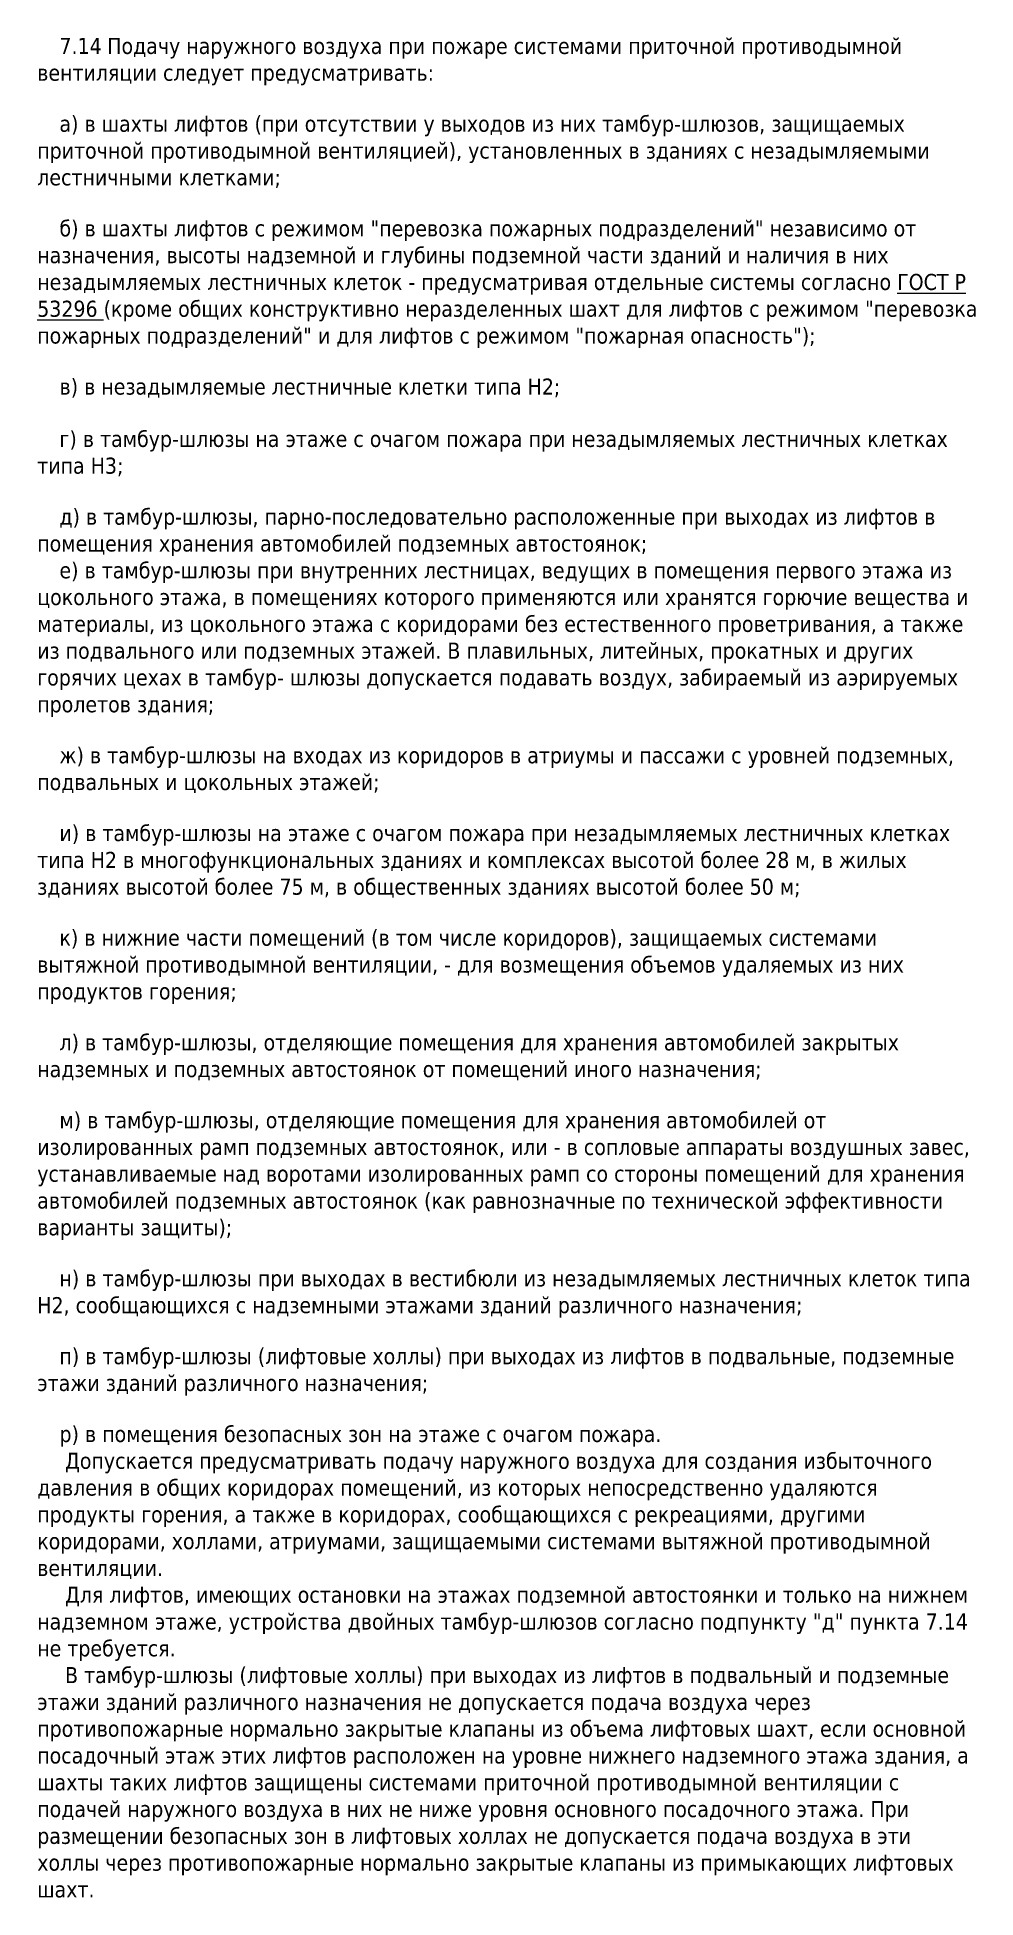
# Model space of a CAD drawing. Header units: millimetres. Extents: x -783640 to 8156175, y -1575894 to 1845315.
# Drawn here: x 4408832 to 5021620, y 266923 to 1482434 of the extents above; entities that cross this region are included whole.
import ezdxf

# ---------------------------------------------------------------- set-up
doc = ezdxf.new("R2010")
doc.units = ezdxf.units.MM
doc.layers.add('экспертиза ДУ пояснения', color=6, linetype='Continuous', lineweight=0)
doc.styles.add('ЭКСПЕРТИЗА', font='tahoma.ttf')

msp = doc.modelspace()

# ---------------------------------------------------------------- texts
at = {"layer": 'экспертиза ДУ пояснения', "color": 2, "lineweight": 0, "insert": (4403732, 1481991, 0), "char_height": 12000, "width": 764288.13, "attachment_point": 1, "style": 'ЭКСПЕРТИЗА'}
msp.add_mtext('\\pi14499.96,l5100,t50799.96;{\\H0.875x;\\C0;7.14^IПодачу наружного воздуха при пожаре системами приточной противодымной \\P\\pi0;вентиляции следует предусматривать:\\P\\pl0,tz;\\H0.90476x;\\P\\pi14499.96,l5100;\\H1.10526x;а) в шахты лифтов (при отсутствии у выходов из них тамбур-шлюзов, защищаемых \\P\\pi0;приточной противодымной вентиляцией), установленных в зданиях с незадымляемыми \\Pлестничными клетками;\\P\\pl0;\\H0.90476x;\\P\\pi14499.96,l5100;\\H1.10526x;б) в шахты лифтов с режимом "перевозка пожарных подразделений" независимо от \\P\\pi0;назначения, высоты надземной и глубины подземной части зданий и наличия в них \\Pнезадымляемых лестничных клеток - предусматривая отдельные системы согласно \\L\\C5;\\c15532032;ГОСТ Р \\P53296\\l \\C0;(кроме общих конструктивно неразделенных шахт для лифтов с режимом "перевозка \\Pпожарных подразделений" и для лифтов с режимом "пожарная опасность");\\P\\pl0;\\H0.90476x;\\P\\pl19650;\\H1.10526x;в) в незадымляемые лестничные клетки типа Н2;\\P\\pl0;\\H0.95238x;\\P\\pi14499.96,l5100;\\H1.05x;г) в тамбур-шлюзы на этаже с очагом пожара при незадымляемых лестничных клетках \\P\\pi0;типа Н3;\\P\\pl0;\\H0.90476x;\\P\\pi14499.96,l5100;\\H1.10526x;д) в тамбур-шлюзы, парно-последовательно расположенные при выходах из лифтов в \\P\\pi0;помещения хранения автомобилей подземных автостоянок;\\P\\pi14499.96;е) в тамбур-шлюзы при внутренних лестницах, ведущих в помещения первого этажа из \\P\\pi0;цокольного этажа, в помещениях которого применяются или хранятся горючие вещества и \\Pматериалы, из цокольного этажа с коридорами без естественного проветривания, а также \\Pиз подвального или подземных этажей. В плавильных, литейных, прокатных и других \\Pгорячих цехах в тамбур- шлюзы допускается подавать воздух, забираемый из аэрируемых \\Pпролетов здания;\\P\\pl0;\\H0.90476x;\\P\\pi14499.96,l5100;\\H1.10526x;ж) в тамбур-шлюзы на входах из коридоров в атриумы и пассажи с уровней подземных, \\P\\pi0;подвальных и цокольных этажей;\\P\\pl0;\\H0.90476x;\\P\\pi14499.96,l5100;\\H1.10526x;и) в тамбур-шлюзы на этаже с очагом пожара при незадымляемых лестничных клетках \\P\\pi0;типа Н2 в многофункциональных зданиях и комплексах высотой более 28 м, в жилых \\Pзданиях высотой более 75 м, в общественных зданиях высотой более 50 м;\\P\\pl0;\\H0.90476x;\\P\\pi14499.96,l5100;\\H1.10526x;к) в нижние части помещений (в том числе коридоров), защищаемых системами \\P\\pi0;вытяжной противодымной вентиляции, - для возмещения объемов удаляемых из них \\Pпродуктов горения;\\P\\pl0;\\H0.90476x;\\P\\pi14499.96,l5100;\\H1.10526x;л) в тамбур-шлюзы, отделяющие помещения для хранения автомобилей закрытых \\P\\pi0;надземных и подземных автостоянок от помещений иного назначения;\\P\\pl0;\\H0.90476x;\\P\\pi14499.96,l5100;\\H1.10526x;м) в тамбур-шлюзы, отделяющие помещения для хранения автомобилей от \\P\\pi0;изолированных рамп подземных автостоянок, или - в сопловые аппараты воздушных завес, \\Pустанавливаемые над воротами изолированных рамп со стороны помещений для хранения \\Pавтомобилей подземных автостоянок (как равнозначные по технической эффективности \\Pварианты защиты);\\P\\pl0;\\H0.90476x;\\P\\pi14499.96,l5100;\\H1.10526x;н) в тамбур-шлюзы при выходах в вестибюли из незадымляемых лестничных клеток типа \\P\\pi0;Н2, сообщающихся с надземными этажами зданий различного назначения;\\P\\pl0;\\H0.90476x;\\P\\pi14499.96,l5100;\\H1.10526x;п) в тамбур-шлюзы (лифтовые холлы) при выходах из лифтов в подвальные, подземные \\P\\pi0;этажи зданий различного назначения;\\P\\pl0;\\H0.90476x;\\P\\pl19650;\\H1.10526x;р) в помещения безопасных зон на этаже с очагом пожара.\\P\\pi18150,l5100;Допускается предусматривать подачу наружного воздуха для создания избыточного \\P\\pi0;давления в общих коридорах помещений, из которых непосредственно удаляются \\Pпродукты горения, а также в коридорах, сообщающихся с рекреациями, другими \\Pкоридорами, холлами, атриумами, защищаемыми системами вытяжной противодымной \\Pвентиляции.\\P\\pi18150;Для лифтов, имеющих остановки на этажах подземной автостоянки и только на нижнем \\P\\pi0;надземном этаже, устройства двойных тамбур-шлюзов согласно подпункту "д" пункта 7.14 \\Pне требуется.\\P\\pi18150;В тамбур-шлюзы (лифтовые холлы) при выходах из лифтов в подвальный и подземные \\P\\pi0;этажи зданий различного назначения не допускается подача воздуха через \\Pпротивопожарные нормально закрытые клапаны из объема лифтовых шахт, если основной \\Pпосадочный этаж этих лифтов расположен на уровне нижнего надземного этажа здания, а \\Pшахты таких лифтов защищены системами приточной противодымной вентиляции с \\Pподачей наружного воздуха в них не ниже уровня основного посадочного этажа. При \\Pразмещении безопасных зон в лифтовых холлах не допускается подача воздуха в эти \\Pхоллы через противопожарные нормально закрытые клапаны из примыкающих лифтовых \\Pшахт.\\P}', dxfattribs=at)

doc.saveas('drawing.dxf')
